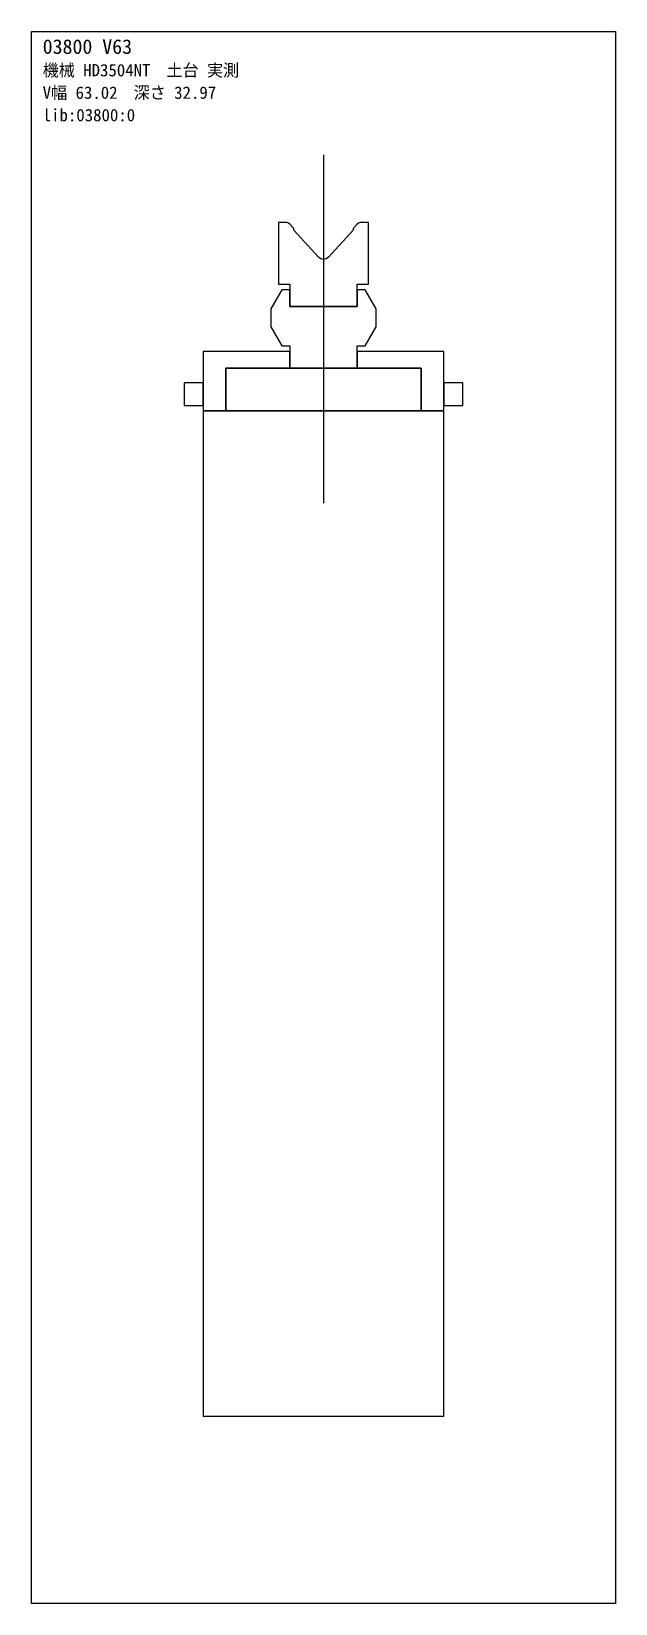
# Model space of a CAD drawing. Extents: x -260 to 3900, y -6230 to 506.
# Drawn here: x 1300 to 1820, y -4830 to -3430 of the extents above; entities that cross this region are included whole.
import ezdxf

# ---------------------------------------------------------------- set-up
doc = ezdxf.new("R2010")
doc.units = 0
for name, color, linetype in [('BASE_MEASURED', 3, 'Continuous'), ('CENTER', 5, 'Continuous'), ('DIE', 4, 'Continuous'), ('FRAME', 8, 'Continuous'), ('TEXT', 7, 'Continuous')]:
    doc.layers.add(name, color=color, linetype=linetype)

msp = doc.modelspace()

# ---------------------------------------------------------------- texts
at = {"layer": 'TEXT'}
for s, height, p in [('03800 V63', 13, (1310, -3450)), ('機械 HD3504NT\u3000土台 実測', 11, (1310, -3470)), ('V幅 63.02\u3000深さ 32.97', 11, (1310, -3490)), ('lib:03800:0', 11, (1310, -3510))]:
    msp.add_text(s, height=height, dxfattribs=at).set_placement(p)

# ---------------------------------------------------------------- linework, layer by layer
at = {"layer": 'BASE_MEASURED'}
for points in [[(1530, -3675), (1590, -3675), (1590, -3655.02), (1600.01, -3655.02), (1600.01, -3600), (1593.71, -3600), (1592.66, -3600.1), (1591.7, -3600.43), (1590.79, -3600.94), (1590.02, -3601.63), (1586.52, -3605.46), (1586.52, -3606.93), (1564.42, -3631.04), (1562.41, -3632.46), (1560, -3632.97), (1557.59, -3632.46), (1555.58, -3631.04), (1533.51, -3606.93), (1533.51, -3605.46), (1530, -3601.63), (1529.21, -3600.94), (1528.33, -3600.43), (1527.34, -3600.1), (1526.29, -3600), (1519.99, -3600), (1519.99, -3655.02), (1530, -3655.02)], [(1590, -3675), (1530.02, -3675), (1530, -3675), (1530, -3660), (1523.01, -3660), (1513.01, -3677), (1513.01, -3693), (1523.01, -3710), (1530, -3710), (1530, -3715), (1530, -3730), (1530.02, -3730), (1590, -3730), (1590, -3715), (1590, -3710), (1597.01, -3710), (1607.01, -3693), (1607.01, -3677), (1597.01, -3660), (1590, -3660)], [(1530, -3730), (1530, -3715), (1453.02, -3715), (1453.02, -3743), (1453.02, -3763), (1453.02, -3768), (1473.02, -3768), (1473.02, -3730)], [(1590, -3715), (1590, -3730), (1647, -3730), (1647, -3768), (1667, -3768), (1667, -3763), (1667, -3743), (1667, -3715)], [(1530.02, -3730), (1530, -3730), (1473.02, -3730), (1473.02, -3768), (1647, -3768), (1647, -3730), (1590, -3730)], [(1436.02, -3743), (1436.02, -3763), (1453.02, -3763), (1453.02, -3743)], [(1684, -3763), (1684, -3743), (1667, -3743), (1667, -3763)], [(1667, -3768), (1647, -3768), (1473.02, -3768), (1453.02, -3768), (1453.02, -4663), (1667, -4663)]]:
    msp.add_lwpolyline(points, close=True, dxfattribs=at)
at = {"layer": 'CENTER'}
msp.add_line((1560, -3540), (1560, -3850), dxfattribs=at)
at = {"layer": 'DIE'}
msp.add_lwpolyline([(1530, -3675), (1590, -3675), (1590, -3655.02), (1600.01, -3655.02), (1600.01, -3600), (1593.71, -3600), (1592.66, -3600.1), (1591.7, -3600.43), (1590.79, -3600.94), (1590.02, -3601.63), (1586.52, -3605.46), (1586.52, -3606.93), (1564.42, -3631.04), (1562.41, -3632.46), (1560, -3632.97), (1557.59, -3632.46), (1555.58, -3631.04), (1533.51, -3606.93), (1533.51, -3605.46), (1530, -3601.63), (1529.21, -3600.94), (1528.33, -3600.43), (1527.34, -3600.1), (1526.29, -3600), (1519.99, -3600), (1519.99, -3655.02), (1530, -3655.02)], close=True, dxfattribs=at)
at = {"layer": 'FRAME'}
msp.add_lwpolyline([(1300, -3430), (1820, -3430), (1820, -4830), (1300, -4830)], close=True, dxfattribs=at)

msp.set_redraw_order([(e.dxf.handle, doc.entitydb.next_handle()) for e in msp.query("TEXT MTEXT ATTDEF DIMENSION ARC_DIMENSION")])  # texts and dimensions are drawn at this point

doc.saveas('drawing.dxf')
